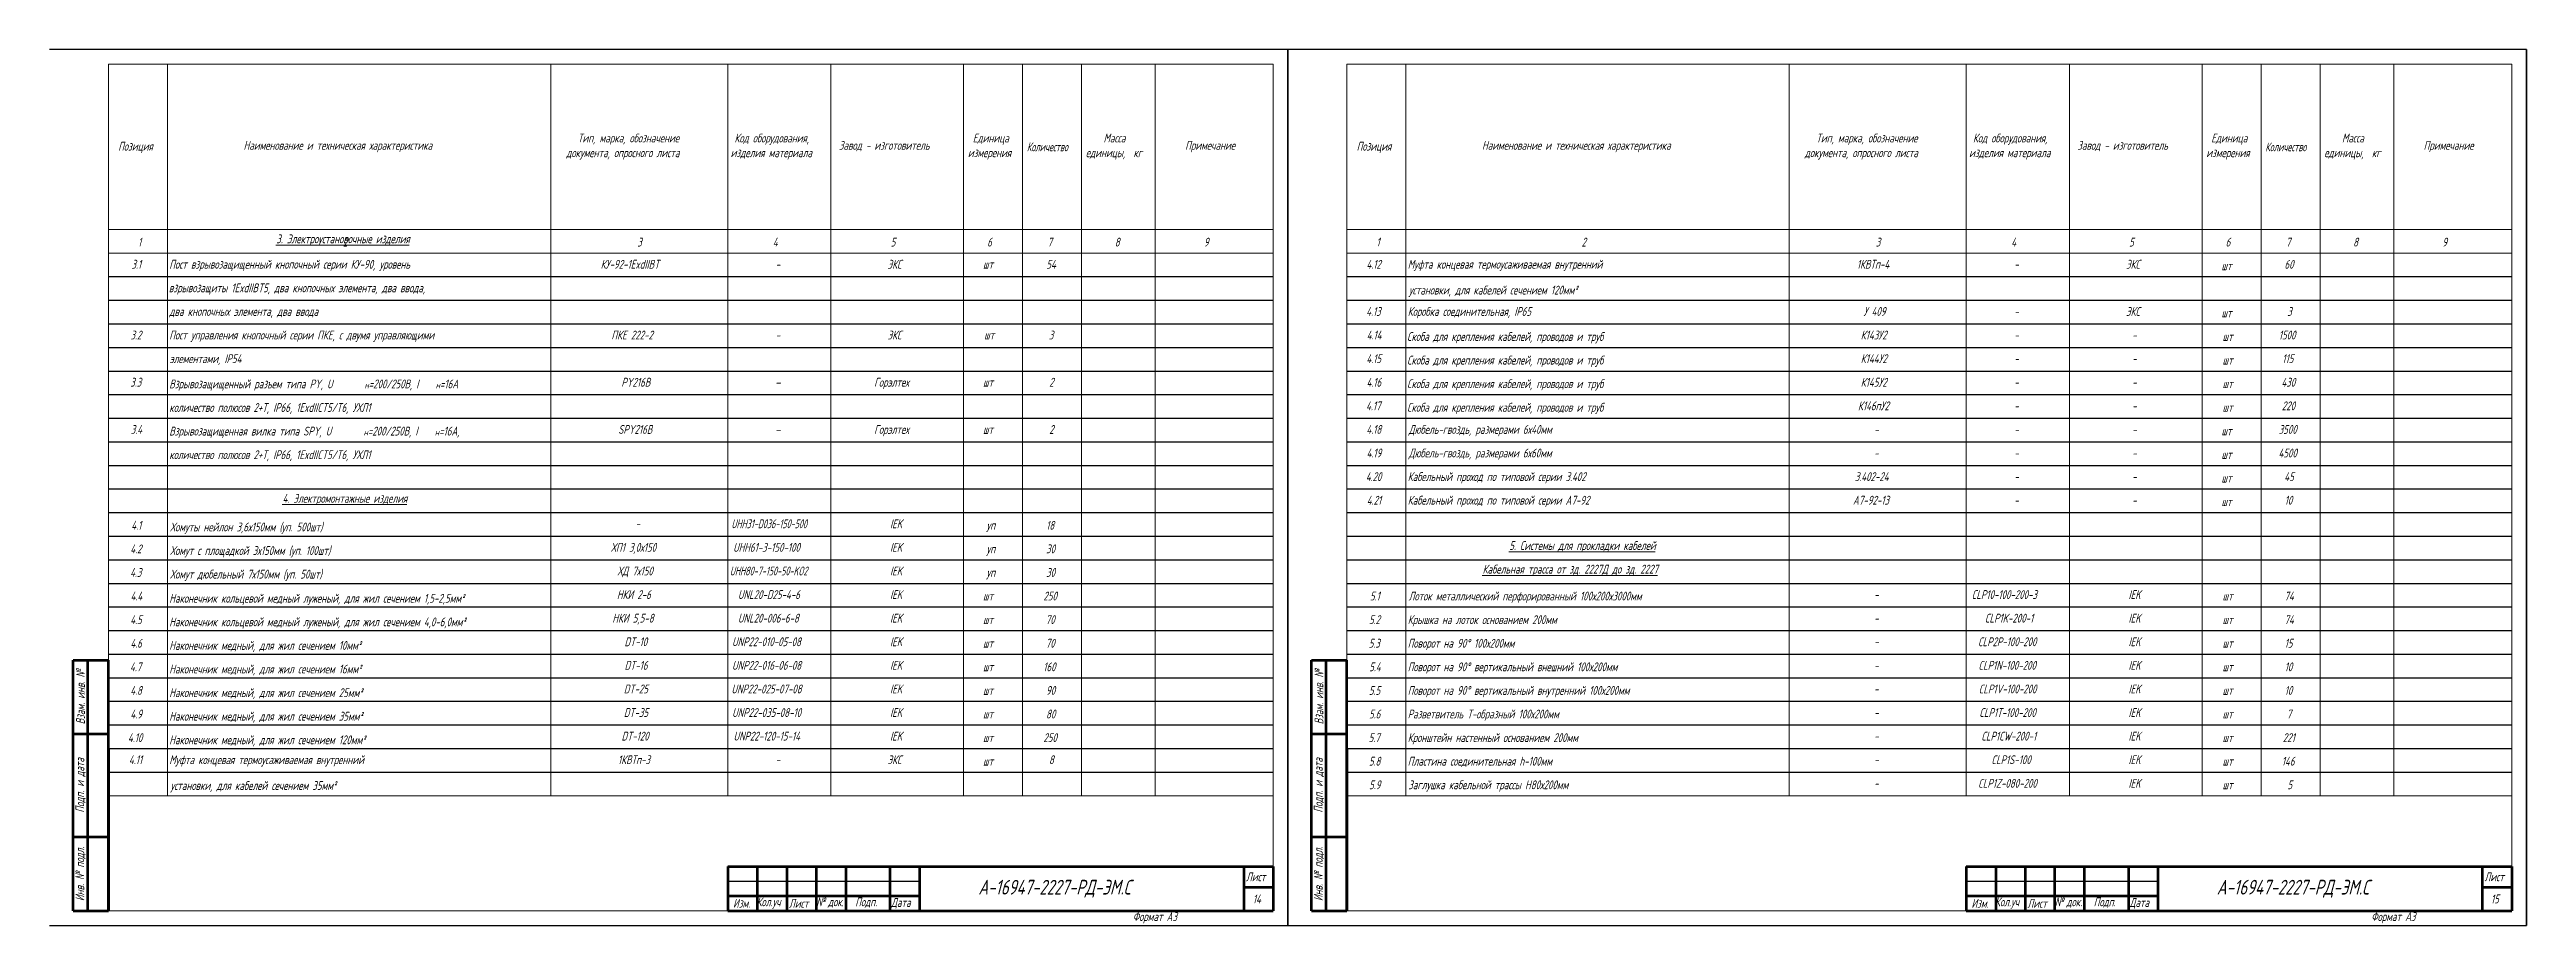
# Model space of a CAD drawing. Header units: millimetres. Extents: x -14296 to 10264, y -13087 to -5602.
# Drawn here: x 7744 to 8584, y -13087 to -12790 of the extents above; entities that cross this region are included whole.
import ezdxf

# ---------------------------------------------------------------- set-up
doc = ezdxf.new("R2010")
doc.units = ezdxf.units.MM
for name, color, linetype, lineweight in [('Рамка толстая', 7, 'Continuous', 15), ('Рамка тонкая', 5, 'Continuous', 25), ('ТаБлица', 253, 'Continuous', 15), ('Текст', 7, 'Continuous', 20), ('Штампы', 252, 'Continuous', 25)]:
    doc.layers.add(name, color=color, linetype=linetype, lineweight=lineweight)
doc.styles.add('Simplex', font='simplex.shx', dxfattribs={"width": 0.7, "oblique": 15})

msp = doc.modelspace()

# ---------------------------------------------------------------- texts
at = {"layer": 'Текст', "color": 18, "true_color": 0x000000, "style": 'Simplex', "oblique": 15}
for s, height, width, p in [('Тип, марка, обозначение', 3, 0.7, (7923.44239, -12821.24064)), ('Код оборудования,', 3, 0.7, (7976.56464, -12821.24064)), ('Единица', 3, 0.7, (8057.36583, -12821.24064)), ('Масса', 3, 0.7, (8101.71583, -12821.24064)), ('Тип, марка, обозначение', 3, 0.7, (8343.44239, -12821.24064)), ('Код оборудования,', 3, 0.7, (8396.56464, -12821.24064)), ('Единица', 3, 0.7, (8477.36583, -12821.24064)), ('Масса', 3, 0.7, (8521.71583, -12821.24064)), ('Позиция', 3, 0.7, (7767.56583, -12824.02636)), ('Наименование и техническая характеристика', 3, 0.7, (7810.06583, -12823.74064)), ('документа, опросного листа', 3, 0.7, (7919.53067, -12826.24064)), ('изделия материала', 3, 0.7, (7975.24669, -12826.24064)), ('Завод - изготовитель', 3, 0.7, (8011.97636, -12823.74064)), ('измерения', 3, 0.7, (8055.69669, -12826.24064)), ('Количество', 3, 0.6, (8075.71611, -12824.24064)), ('единицы,  кг', 3, 0.7, (8095.71583, -12826.24064)), ('Примечание', 3, 0.7, (8129.39239, -12823.74064)), ('Позиция', 3, 0.7, (8187.56583, -12824.02636)), ('Наименование и техническая характеристика', 3, 0.7, (8230.06583, -12823.74064)), ('документа, опросного листа', 3, 0.7, (8339.53067, -12826.24064)), ('изделия материала', 3, 0.7, (8395.24669, -12826.24064)), ('Завод - изготовитель', 3, 0.7, (8431.97636, -12823.74064)), ('измерения', 3, 0.7, (8475.69669, -12826.24064)), ('Количество', 3, 0.6, (8495.71611, -12824.24064)), ('единицы,  кг', 3, 0.7, (8515.71583, -12826.24064)), ('Примечание', 3, 0.7, (8549.39239, -12823.74064)), ('1', 3, 0.7, (7774.26378, -12856.53611)), ('%%U3. Электроустановочные изделия', 3, 0.7, (7821.18967, -12855.42571)), ('2', 3, 0.7, (7843.82349, -12856.53611)), ('3', 3, 0.7, (7943.59918, -12856.53611)), ('4', 3, 0.7, (7989.55265, -12856.53611)), ('5', 3, 0.7, (8029.52588, -12856.53611)), ('6', 3, 0.7, (8062.25986, -12856.53611)), ('7', 3, 0.7, (8082.7186, -12856.53611)), ('8', 3, 0.7, (8105.51209, -12856.53611)), ('9', 3, 0.7, (8135.72807, -12856.53611)), ('1', 3, 0.7, (8194.26378, -12856.53611)), ('2', 3, 0.7, (8263.82349, -12856.53611)), ('3', 3, 0.7, (8363.59918, -12856.53611)), ('4', 3, 0.7, (8409.55265, -12856.53611)), ('5', 3, 0.7, (8449.52588, -12856.53611)), ('6', 3, 0.7, (8482.25986, -12856.53611)), ('7', 3, 0.7, (8502.7186, -12856.53611)), ('8', 3, 0.7, (8525.51209, -12856.53611)), ('9', 3, 0.7, (8555.72807, -12856.53611)), ('3.1', 3, 0.7, (7772.0553, -12864.0519)), ('Пост взрывозащищенный кнопочный серии КУ-90, уровень', 3, 0.7, (7784.88378, -12864.0519)), ('КУ-92-1ExdIIBT', 3, 0.7, (7931.18178, -12864.0519)), ('-', 3, 0.7, (7990.53927, -12864.0519)), ('ЭКС', 3, 0.7, (8028.46995, -12864.0519)), ('шт', 3, 0.7, (8060.842, -12864.0519)), ('54', 3, 0.7, (8082.3053, -12864.0519)), ('4.12', 3, 0.7, (8190.87444, -12864.0519)), ('Муфта концевая термоусаживаемая внутренний', 3, 0.7, (8204.88378, -12864.0519)), ('1КВТп-4', 3, 0.7, (8357.18178, -12864.0519)), ('-', 3, 0.7, (8410.53927, -12864.0519)), ('ЭКС', 3, 0.7, (8448.46995, -12864.0519)), ('шт', 3, 0.7, (8480.842, -12864.5519)), ('60', 3, 0.7, (8502.201, -12864.0519)), ('взрывозащиты 1ExdIIBT5, два кнопочных элемента, два ввода,', 3, 0.7, (7784.73067, -12872.0519)), ('4.13', 3, 0.7, (8190.79788, -12880.0519)), ('установки, для кабелей сечением 120мм²', 3, 0.7, (8205.28378, -12872.8019)), ('Коробка соединительная, IP65', 3, 0.7, (8204.88378, -12880.0519)), ('У 409', 3, 0.7, (8359.43878, -12880.0519)), ('ЭКС', 3, 0.7, (8448.46995, -12880.0519)), ('3', 3, 0.7, (8503.1553, -12880.0519)), ('3.2', 3, 0.7, (7771.73186, -12888.0519)), ('два кнопочных элемента, два ввода', 3, 0.7, (7784.91345, -12880.0519)), ('Пост управления кнопочный серии ПКЕ, с двумя управляющими', 3, 0.7, (7784.88378, -12888.0519)), ('ПКЕ 222-2', 3, 0.7, (7934.80878, -12888.0519)), ('ЭКС', 3, 0.7, (8028.46995, -12888.0519)), ('3', 3, 0.7, (8083.1553, -12888.0519)), ('4.14', 3, 0.7, (8190.94788, -12888.0519)), ('Скоба для крепления кабелей, проводов и труб', 3, 0.7, (8204.69239, -12888.5519)), ('К143У2', 3, 0.7, (8358.50878, -12888.0519)), ('-', 3, 0.7, (8410.53927, -12880.0519)), ('шт', 3, 0.7, (8480.842, -12880.5519)), ('1500', 3, 0.7, (8500.25841, -12888.0519)), ('элементами, IP54', 3, 0.7, (7784.96895, -12896.0519)), ('-', 3, 0.7, (7990.53927, -12888.0519)), ('шт', 3, 0.7, (8061.2146, -12888.0519)), ('4.15', 3, 0.7, (8190.84788, -12896.0519)), ('Скоба для крепления кабелей, проводов и труб', 3, 0.7, (8204.69239, -12896.5519)), ('К144У2', 3, 0.7, (8358.50878, -12896.0519)), ('-', 3, 0.7, (8410.53927, -12888.0519)), ('-', 3, 0.7, (8450.53927, -12888.0519)), ('шт', 3, 0.7, (8481.2146, -12888.5519)), ('115', 3, 0.7, (8501.43186, -12896.0519)), ('3.3', 3, 0.7, (7771.6553, -12904.0519)), ('Взрывозащищенный разъем типа PY, U', 3, 0.7, (7784.88378, -12904.62335)), ('=200/250В, I', 3.000018, 0.7, (7852.54185, -12904.62335)), ('=16А', 3.000036, 0.7, (7876.70006, -12904.62335)), ('PY216В', 3, 0.7, (7938.20878, -12904.0519)), ('Горэлтех', 3, 0.7, (8023.91578, -12904.0519)), ('шт', 3, 0.7, (8060.842, -12904.0519)), ('2', 3, 0.7, (8083.30841, -12904.0519)), ('4.16', 3, 0.7, (8190.9053, -12904.0519)), ('Скоба для крепления кабелей, проводов и труб', 3, 0.7, (8204.69239, -12904.5519)), ('К145У2', 3, 0.7, (8358.50878, -12904.0519)), ('-', 3, 0.7, (8410.53927, -12896.0519)), ('-', 3, 0.7, (8450.53927, -12896.0519)), ('шт', 3, 0.7, (8481.2146, -12896.5519)), ('430', 3, 0.7, (8501.17444, -12904.0519)), ('количество полюсов 2+Т, IP66, 1ExdIICT5/T6, УХЛ1', 3, 0.7, (7784.88378, -12912.62333)), ('н', 2.14287, 0.7, (7851.08763, -12904.62335)), ('н', 2.14288, 0.7, (7875.24583, -12904.62335)), ('-', 3, 0.9, (7990.28213, -12904.0519)), ('4.17', 3, 0.7, (8190.74788, -12912.0519)), ('Скоба для крепления кабелей, проводов и труб', 3, 0.7, (8204.69239, -12912.5519)), ('К146пУ2', 3, 0.7, (8357.55878, -12912.0519)), ('-', 3, 0.7, (8410.53927, -12904.0519)), ('-', 3, 0.7, (8410.53927, -12912.0519)), ('-', 3, 0.7, (8450.53927, -12904.0519)), ('-', 3, 0.7, (8450.53927, -12912.0519)), ('шт', 3, 0.7, (8481.2146, -12904.5519)), ('шт', 3, 0.7, (8481.2146, -12912.5519)), ('220', 3, 0.7, (8501.30841, -12912.0519)), ('3.4', 3, 0.7, (7771.8053, -12920.0519)), ('Взрывозащищенная вилка типа SPY, U', 3, 0.7, (7784.88378, -12920.62335)), ('н', 2.14287, 0.7, (7850.78763, -12920.62335)), ('=200/250В, I', 3.000018, 0.7, (7852.24185, -12920.62335)), ('н', 2.14288, 0.7, (7874.94583, -12920.62335)), ('=16А,', 3.000036, 0.7, (7876.40006, -12920.62335)), ('SPY216В', 3, 0.7, (7937.15095, -12920.0519)), ('-', 3, 0.9, (7990.28213, -12920.0519)), ('Горэлтех', 3, 0.7, (8023.91578, -12920.0519)), ('шт', 3, 0.7, (8060.842, -12920.0519)), ('2', 3, 0.7, (8083.30841, -12920.0519)), ('4.18', 3, 0.7, (8190.8553, -12920.0519)), ('Дюбель-гвоздь, размерами 6х40мм', 3, 0.7, (8205.23689, -12920.0519)), ('-', 3, 0.7, (8363.03927, -12920.0519)), ('-', 3, 0.7, (8410.53927, -12920.0519)), ('-', 3, 0.7, (8450.53927, -12920.0519)), ('шт', 3, 0.7, (8480.842, -12920.5519)), ('3500', 3, 0.7, (8500.23186, -12920.0519)), ('количество полюсов 2+Т, IP66, 1ExdIICT5/T6, УХЛ1', 3, 0.7, (7784.88378, -12928.62333)), ('4.19', 3, 0.7, (8190.9053, -12928.0519)), ('Дюбель-гвоздь, размерами 6х60мм', 3, 0.7, (8205.23689, -12928.0519)), ('-', 3, 0.7, (8363.03927, -12928.0519)), ('-', 3, 0.7, (8410.53927, -12928.0519)), ('-', 3, 0.7, (8450.53927, -12928.0519)), ('шт', 3, 0.7, (8480.842, -12928.5519)), ('4500', 3, 0.7, (8500.17444, -12928.0519)), ('4.20', 3, 0.7, (8190.67444, -12936.0519)), ('Кабельный проход по типовой серии 3.402', 3, 0.7, (8204.88378, -12936.0519)), ('3.402-24', 3, 0.7, (8356.5053, -12936.0519)), ('-', 3, 0.7, (8410.53927, -12936.0519)), ('-', 3, 0.7, (8450.53927, -12936.0519)), ('шт', 3, 0.7, (8480.842, -12936.5519)), ('45', 3, 0.7, (8502.14788, -12936.0519)), ('%%U4. Электромонтажные изделия', 3, 0.7, (7823.28183, -12943.42571)), ('4.21', 3, 0.7, (8190.99788, -12944.0519)), ('Кабельный проход по типовой серии А7-92', 3, 0.7, (8204.88378, -12944.0519)), ('А7-92-13', 3, 0.7, (8355.88178, -12944.0519)), ('-', 3, 0.7, (8410.53927, -12944.0519)), ('-', 3, 0.7, (8450.53927, -12944.0519)), ('шт', 3, 0.7, (8480.842, -12944.5519)), ('10', 3, 0.7, (8502.25841, -12944.0519)), ('4.1', 3, 0.7, (7771.99788, -12952.5519)), ('Хомуты нейлон 3,6х150мм (уп. 500шт)', 3, 0.7, (7785.18378, -12953.12333)), ('-', 3, 0.7, (7943.03927, -12952.0519)), ('UHH31-D036-150-500', 3, 0.6, (7975.501, -12952.0519)), ('IEK', 3, 0.7, (8029.33186, -12952.0519)), ('уп', 3, 0.7, (8062.02558, -12952.5519)), ('18', 3, 0.7, (8082.23927, -12952.5519)), ('4.2', 3, 0.7, (7771.67444, -12960.5519)), ('Хомут с площадкой 3х150мм (уп. 100шт)', 3, 0.7, (7785.18378, -12961.12333)), ('ХП1 3,0х150', 3, 0.7, (7934.65878, -12960.0519)), ('UHH61-3-150-100', 3, 0.7, (7976.101, -12960.0519)), ('IEK', 3, 0.7, (8029.33186, -12960.0519)), ('уп', 3, 0.7, (8062.02568, -12960.5519)), ('30', 3, 0.7, (8082.23186, -12960.5519)), ('%%U5. Системы для прокладки кабелей', 3, 0.7, (8239.31267, -12959.42571)), ('4.3', 3, 0.7, (7771.59788, -12968.5519)), ('Хомут дюбельный 7х150мм (уп. 50шт)', 3, 0.7, (7785.18378, -12969.12333)), ('ХД 7х150', 3, 0.7, (7936.85878, -12968.0519)), ('UHH80-7-150-50-KO2', 3, 0.6, (7974.98671, -12968.0519)), ('IEK', 3, 0.7, (8029.33186, -12968.0519)), ('уп', 3, 0.7, (8062.02568, -12968.5519)), ('30', 3, 0.7, (8082.23186, -12968.5519)), ('%%UКабельная трасса от зд. 2227Д до зд. 2227', 3, 0.7, (8230.28178, -12967.42571)), ('4.4', 3, 0.7, (7771.74788, -12976.5519)), ('Наконечник кольцевой медный луженый, для жил сечением 1,5-2,5мм²', 3, 0.7, (7784.88378, -12977.3019)), ('НКИ 2-6', 3, 0.7, (7936.68878, -12976.0519)), ('UNL20-D25-4-6', 3, 0.7, (7977.73186, -12976.0519)), ('IEK', 3, 0.7, (8029.33186, -12976.0519)), ('шт', 3, 0.7, (8060.842, -12976.5519)), ('250', 3, 0.7, (8081.30841, -12976.5519)), ('5.1', 3, 0.7, (8192.0553, -12976.5519)), ('Лоток металлический перфорированный 100х200х3000мм', 3, 0.7, (8205.18378, -12976.5519)), ('-', 3, 0.7, (8363.03927, -12976.0519)), ('CLP10-100-200-3', 3, 0.7, (8396.13616, -12976.0519)), ('IEK', 3, 0.7, (8449.33186, -12976.0519)), ('шт', 3, 0.7, (8481.2146, -12976.5519)), ('74', 3, 0.7, (8502.18186, -12976.5519)), ('4.5', 3, 0.7, (7771.64788, -12984.5519)), ('Наконечник кольцевой медный луженый, для жил сечением 4,0-6,0мм²', 3, 0.7, (7784.88378, -12985.3019)), ('НКИ 5,5-8', 3, 0.7, (7935.13878, -12984.0519)), ('UNL20-006-6-8', 3, 0.7, (7977.73186, -12984.0519)), ('IEK', 3, 0.7, (8029.33186, -12984.0519)), ('шт', 3, 0.7, (8060.842, -12984.5519)), ('70', 3, 0.7, (8082.10841, -12984.5519)), ('5.2', 3, 0.7, (8191.73186, -12984.5519)), ('Крышка на лоток основанием 200мм', 3, 0.7, (8204.88378, -12984.5519)), ('-', 3, 0.7, (8363.03927, -12984.0519)), ('CLP1K-200-1', 3, 0.7, (8400.58616, -12984.0519)), ('IEK', 3, 0.7, (8449.33186, -12984.0519)), ('шт', 3, 0.7, (8481.2146, -12984.5519)), ('74', 3, 0.7, (8502.18186, -12984.5519)), ('4.6', 3, 0.7, (7771.7053, -12992.5519)), ('Наконечник медный, для жил сечением 10мм²', 3, 0.7, (7784.88378, -12993.3019)), ('DT-10', 3, 0.7, (7939.25841, -12992.0519)), ('UNP22-010-05-08', 3, 0.7, (7975.73186, -12992.0519)), ('IEK', 3, 0.7, (8029.33186, -12992.0519)), ('шт', 3, 0.7, (8060.842, -12992.5519)), ('70', 3, 0.7, (8082.10841, -12992.5519)), ('5.3', 3, 0.7, (8191.6553, -12992.5519)), ('Поворот на 90° 100х200мм', 3, 0.7, (8204.88378, -12992.5519)), ('-', 3, 0.7, (8363.03927, -12992.0519)), ('CLP2P-100-200', 3, 0.7, (8398.26272, -12992.0519)), ('IEK', 3, 0.7, (8449.33186, -12992.0519)), ('шт', 3, 0.7, (8481.2146, -12992.5519)), ('15', 3, 0.7, (8502.23186, -12992.5519)), ('4.7', 3, 0.7, (7771.54788, -13000.5519)), ('Наконечник медный, для жил сечением 16мм²', 3, 0.7, (7784.88378, -13001.3019)), ('DT-16', 3, 0.7, (7939.28927, -13000.0519)), ('UNP22-016-06-08', 3, 0.7, (7975.73186, -13000.0519)), ('IEK', 3, 0.7, (8029.33186, -13000.0519)), ('шт', 3, 0.7, (8060.842, -13000.5519)), ('160', 3, 0.7, (8081.25841, -13000.5519)), ('5.4', 3, 0.7, (8191.8053, -13000.5519)), ('Поворот на 90° вертикальный внешний 100х200мм', 3, 0.7, (8204.88378, -13000.5519)), ('-', 3, 0.7, (8363.03927, -13000.0519)), ('CLP1N-100-200', 3, 0.7, (8398.41272, -13000.0519)), ('IEK', 3, 0.7, (8449.33186, -13000.0519)), ('шт', 3, 0.7, (8481.2146, -13000.5519)), ('10', 3, 0.7, (8502.25841, -13000.5519)), ('4.8', 3, 0.7, (7771.6553, -13008.5519)), ('Наконечник медный, для жил сечением 25мм²', 3, 0.7, (7784.88378, -13009.3019)), ('DT-25', 3, 0.7, (7939.03186, -13008.0519)), ('UNP22-025-07-08', 3, 0.7, (7975.53186, -13008.0519)), ('IEK', 3, 0.7, (8029.33186, -13008.0519)), ('шт', 3, 0.7, (8060.842, -13008.5519)), ('90', 3, 0.7, (8082.201, -13008.5519)), ('5.5', 3, 0.7, (8191.7053, -13008.5519)), ('Поворот на 90° вертикальный внутренний 100х200мм', 3, 0.7, (8204.88378, -13008.5519)), ('-', 3, 0.7, (8363.03927, -13008.0519)), ('CLP1V-100-200', 3, 0.7, (8398.51272, -13008.0519)), ('IEK', 3, 0.7, (8449.33186, -13008.0519)), ('шт', 3, 0.7, (8481.2146, -13008.5519)), ('10', 3, 0.7, (8502.25841, -13008.5519)), ('4.9', 3, 0.7, (7771.7053, -13016.5519)), ('Наконечник медный, для жил сечением 35мм²', 3, 0.7, (7784.88378, -13017.3019)), ('DT-35', 3, 0.7, (7939.03186, -13016.0519)), ('UNP22-035-08-10', 3, 0.7, (7975.751, -13016.0519)), ('IEK', 3, 0.7, (8029.33186, -13016.0519)), ('шт', 3, 0.7, (8060.842, -13016.5519)), ('80', 3, 0.7, (8082.23186, -13016.5519)), ('5.6', 3, 0.7, (8191.76272, -13016.5519)), ('Разветвитель Т-образный 100х200мм', 3, 0.7, (8204.88378, -13016.5519)), ('-', 3, 0.7, (8363.03927, -13016.0519)), ('CLP1Т-100-200', 3, 0.7, (8398.71269, -13016.0519)), ('IEK', 3, 0.7, (8449.33186, -13016.0519)), ('шт', 3, 0.7, (8481.2146, -13016.5519)), ('7', 3, 0.7, (8502.98186, -13016.5519)), ('4.10', 3, 0.7, (7770.87444, -13024.5519)), ('Наконечник медный, для жил сечением 120мм²', 3, 0.7, (7784.88378, -13025.3019)), ('DT-120', 3, 0.7, (7938.25841, -13024.0519)), ('UNP22-120-15-14', 3, 0.7, (7976.22444, -13024.0519)), ('IEK', 3, 0.7, (8029.33186, -13024.0519)), ('шт', 3, 0.7, (8060.842, -13024.5519)), ('250', 3, 0.7, (8081.30841, -13024.5519)), ('5.7', 3, 0.7, (8191.6053, -13024.5519)), ('Кронштейн настенный основанием 200мм', 3, 0.7, (8204.88378, -13024.5519)), ('-', 3, 0.7, (8363.03927, -13024.0519)), ('CLP1CW-200-1', 3, 0.7, (8399.38616, -13024.0519)), ('IEK', 3, 0.7, (8449.33186, -13024.0519)), ('шт', 3, 0.7, (8481.2146, -13024.5519)), ('221', 3, 0.7, (8501.63186, -13024.5519)), ('4.11', 3, 0.7, (7771.19788, -13032.0519)), ('Муфта концевая термоусаживаемая внутренний', 3, 0.7, (7784.88378, -13032.0519)), ('1КВТп-3', 3, 0.7, (7937.03178, -13032.0519)), ('-', 3, 0.7, (7990.53927, -13032.0519)), ('ЭКС', 3, 0.7, (8028.46995, -13032.0519)), ('шт', 3, 0.7, (8060.842, -13032.5519)), ('8', 3, 0.7, (8083.21272, -13032.0519)), ('5.8', 3, 0.7, (8191.71272, -13032.5519)), ('Пластина соединительная h-100мм', 3, 0.7, (8204.88378, -13032.5519)), ('-', 3, 0.7, (8363.03927, -13032.0519)), ('CLP1S-100', 3, 0.7, (8402.81272, -13032.0519)), ('IEK', 3, 0.7, (8449.33186, -13032.0519)), ('шт', 3, 0.7, (8481.2146, -13032.5519)), ('146', 3, 0.7, (8501.28927, -13032.5519)), ('установки, для кабелей сечением 35мм²', 3, 0.7, (7785.28378, -13040.8019)), ('5.9', 3, 0.7, (8191.76272, -13040.5519)), ('Заглушка кабельной трассы Н80х200мм', 3, 0.7, (8205.06895, -13040.5519)), ('-', 3, 0.7, (8363.03927, -13040.0519)), ('CLP1Z-080-200', 3, 0.7, (8398.31272, -13040.0519)), ('IEK', 3, 0.7, (8449.33186, -13040.0519)), ('шт', 3, 0.7, (8481.2146, -13040.5519)), ('5', 3, 0.7, (8503.2053, -13040.5519)), ('Изм.', 3, 0.7, (7976.06464, -13080.74064)), ('Кол.уч', 3, 0.7, (7984.06583, -13080.24064)), ('Лист', 3, 0.7, (7995.03378, -13080.74064)), ('№', 3, 0.7, (8004.32574, -13080.24064)), ('док.', 3, 0.7, (8008.27673, -13080.24064)), ('Подп.', 3, 0.7, (8017.51464, -13080.24064)), ('Дата', 3, 0.7, (8029.69239, -13080.45493)), ('А-16947-2227-РД-ЭМ.С', 5, 0.7, (8059.2734, -13076.26445)), ('Изм.', 3, 0.7, (8396.06464, -13080.74064)), ('Кол.уч', 3, 0.7, (8404.06583, -13080.24064)), ('Лист', 3, 0.7, (8415.03378, -13080.74064)), ('№', 3, 0.7, (8424.32574, -13080.24064)), ('док.', 3, 0.7, (8428.27673, -13080.24064)), ('Подп.', 3, 0.7, (8437.51464, -13080.24064)), ('Дата', 3, 0.7, (8449.69239, -13080.45493)), ('А-16947-2227-РД-ЭМ.С', 5, 0.7, (8479.2734, -13076.26445)), ('Формат А3', 3, 0.7, (8111.63927, -13085.24064)), ('Формат А3', 3, 0.7, (8531.63927, -13085.24064))]:
    msp.add_text(s, height=height, dxfattribs=dict(at, width=width)).set_placement(p)
at = {"layer": 'Штампы', "color": 18, "true_color": 0x000000, "style": 'Simplex', "oblique": 15, "width": 0.7}
for s, p in [('Лист', (8150.03378, -13071.74064)), ('Лист', (8570.03378, -13071.74064)), ('14', (8152.33186, -13079.24064)), ('15', (8572.23186, -13079.24064))]:
    msp.add_text(s, height=3, dxfattribs=at).set_placement(p)
at = {"layer": 'Штампы', "color": 18, "true_color": 0x000000, "char_height": 3, "attachment_point": 5, "rotation": 90, "style": 'Simplex'}
for s, insert, width in [('Взам. инв. {\\Fgost|c204;№}', (7754.78378, -13009.24064), 25), ('Взам. инв. {\\Fgost|c204;№}', (8174.78378, -13009.24064), 25), ('Подп. и дата', (7754.78378, -13039.24064), 35), ('Подп. и дата', (8174.78378, -13039.24064), 35), ('Инв. {\\Fgost|c204;№} подл.', (7754.78378, -13069.24064), 25), ('Инв. {\\Fgost|c204;№} подл.', (8174.78378, -13069.24064), 25)]:
    msp.add_mtext(s, dxfattribs=dict(at, insert=insert, width=width))

# ---------------------------------------------------------------- linework, layer by layer
at = {"layer": 'Рамка толстая', "color": 18, "true_color": 0x000000}
for p, q in [((7764.28378, -12794.74064), (7764.28378, -13081.74064)), ((8159.28378, -12794.74064), (7764.28378, -12794.74064)), ((8159.28378, -13081.74064), (8159.28378, -12794.74064)), ((8184.28378, -12794.74064), (8184.28378, -13081.74064)), ((8579.28378, -12794.74064), (8184.28378, -12794.74064)), ((8579.28378, -13081.74064), (8579.28378, -12794.74064)), ((7764.28378, -13081.74064), (8159.28378, -13081.74064)), ((8184.28378, -13081.74064), (8579.28378, -13081.74064))]:
    msp.add_line(p, q, dxfattribs=at)
at = {"layer": 'Рамка тонкая', "color": 18, "true_color": 0x000000}
for p, q in [((8164.28378, -12789.74064), (7744.28378, -12789.74064)), ((8164.28378, -12789.74064), (8164.28378, -13086.74064)), ((8584.28378, -12789.74064), (8164.28378, -12789.74064)), ((8164.28378, -13086.74064), (8164.28378, -12789.74064)), ((8584.28378, -12789.74064), (8584.28378, -13086.74064)), ((8584.28378, -13086.74064), (8584.28378, -12789.74064)), ((7764.28378, -12866.74064), (8159.28378, -12866.74064)), ((8184.28378, -12866.74064), (8579.28378, -12866.74064)), ((7764.28378, -12874.74064), (8159.28378, -12874.74064)), ((8184.28378, -12874.74064), (8579.28378, -12874.74064)), ((7764.28378, -12882.74064), (8159.28378, -12882.74064)), ((8184.28378, -12882.74064), (8579.28378, -12882.74064)), ((7764.28378, -12890.74064), (8159.28378, -12890.74064)), ((8184.28378, -12890.74064), (8579.28378, -12890.74064)), ((7764.28378, -12898.74064), (8159.28378, -12898.74064)), ((8184.28378, -12898.74064), (8579.28378, -12898.74064)), ((7764.28378, -12906.74064), (8159.28378, -12906.74064)), ((8184.28378, -12906.74064), (8579.28378, -12906.74064)), ((7764.28378, -12914.74064), (8159.28378, -12914.74064)), ((8184.28378, -12914.74064), (8579.28378, -12914.74064)), ((7764.28378, -12922.74064), (8159.28378, -12922.74064)), ((8184.28378, -12922.74064), (8579.28378, -12922.74064)), ((7764.28378, -12930.74064), (8159.28378, -12930.74064)), ((8184.28378, -12930.74064), (8579.28378, -12930.74064)), ((7764.28378, -12938.74064), (8159.28378, -12938.74064)), ((8184.28378, -12938.74064), (8579.28378, -12938.74064)), ((7764.28378, -12946.74064), (8159.28378, -12946.74064)), ((8184.28378, -12946.74064), (8579.28378, -12946.74064)), ((7764.28378, -12954.74064), (8159.28378, -12954.74064)), ((8184.28378, -12954.74064), (8579.28378, -12954.74064)), ((7764.28378, -12962.74064), (8159.28378, -12962.74064)), ((8184.28378, -12962.74064), (8579.28378, -12962.74064)), ((7764.28378, -12970.74064), (8159.28378, -12970.74064)), ((8184.28378, -12970.74064), (8579.28378, -12970.74064)), ((7764.28378, -12978.74064), (8159.28378, -12978.74064)), ((8184.28378, -12978.74064), (8579.28378, -12978.74064)), ((7764.28378, -12986.74064), (8159.28378, -12986.74064)), ((7764.28378, -12994.74064), (8159.28378, -12994.74064)), ((8184.28378, -12986.74064), (8579.28378, -12986.74064)), ((8184.28378, -12994.74064), (8579.28378, -12994.74064)), ((7764.28378, -13002.74064), (8159.28378, -13002.74064)), ((8184.28378, -13002.74064), (8579.28378, -13002.74064)), ((7764.28378, -13010.74064), (8159.28378, -13010.74064)), ((8184.28378, -13010.74064), (8579.28378, -13010.74064)), ((7764.28378, -13018.74064), (8159.28378, -13018.74064)), ((8184.28378, -13018.74064), (8579.28378, -13018.74064)), ((7764.28378, -13026.74064), (8159.28378, -13026.74064)), ((8184.28378, -13026.74064), (8579.28378, -13026.74064)), ((7764.28378, -13034.74064), (8159.28378, -13034.74064)), ((8184.28378, -13034.74064), (8579.28378, -13034.74064)), ((7744.28378, -13086.74064), (8164.28378, -13086.74064)), ((8164.28378, -13086.74064), (8584.28378, -13086.74064))]:
    msp.add_line(p, q, dxfattribs=at)
at = {"layer": 'ТаБлица', "color": 18, "true_color": 0x000000}
for p, q in [((7784.28378, -12794.74064), (7784.28378, -13042.74064)), ((7914.28378, -12794.74064), (7914.28378, -13042.74064)), ((7974.28378, -12794.74064), (7974.28378, -13042.74064)), ((8009.28378, -12794.74064), (8009.28378, -13042.74064)), ((8054.28378, -12794.74064), (8054.28378, -13042.74064)), ((8074.28378, -12794.74064), (8074.28378, -13042.74064)), ((8094.28378, -12794.74064), (8094.28378, -13042.74064)), ((8119.28378, -12794.74064), (8119.28378, -13042.74064)), ((8204.28378, -12794.74064), (8204.28378, -13042.74064)), ((8334.28378, -12794.74064), (8334.28378, -13042.74064)), ((8394.28378, -12794.74064), (8394.28378, -13042.74064)), ((8429.28378, -12794.74064), (8429.28378, -13042.74064)), ((8474.28378, -12794.74064), (8474.28378, -13042.74064)), ((8494.28378, -12794.74064), (8494.28378, -13042.74064)), ((8514.28378, -12794.74064), (8514.28378, -13042.74064)), ((8539.28378, -12794.74064), (8539.28378, -13042.74064)), ((7764.28378, -12850.74064), (8159.28378, -12850.74064)), ((8184.28378, -12850.74064), (8579.28378, -12850.74064)), ((7764.28378, -12858.74064), (8159.28378, -12858.74064)), ((8184.28378, -12858.74064), (8579.28378, -12858.74064)), ((7764.28378, -13042.74064), (8159.28378, -13042.74064)), ((8184.28378, -13042.74064), (8579.28378, -13042.74064))]:
    msp.add_line(p, q, dxfattribs=at)
at = {"layer": 'Штампы', "color": 18, "lineweight": 60, "true_color": 0x000000}
for p, q in [((7752.28378, -13081.74064), (7752.28378, -12996.74064)), ((7752.28378, -12996.74064), (7764.28378, -12996.74064)), ((7757.28378, -13081.74064), (7757.28378, -12996.74064)), ((7764.28378, -13081.74064), (7764.28378, -12996.74064)), ((8172.28378, -13081.74064), (8172.28378, -12996.74064)), ((8172.28378, -12996.74064), (8184.28378, -12996.74064)), ((8177.28378, -13081.74064), (8177.28378, -12996.74064)), ((8184.28378, -13081.74064), (8184.28378, -12996.74064)), ((7752.28378, -13021.74064), (7764.28378, -13021.74064)), ((7764.28378, -13026.74064), (7764.28378, -13081.74064)), ((8172.28378, -13021.74064), (8184.28378, -13021.74064)), ((8184.28378, -13026.74064), (8184.28378, -13081.74064)), ((7752.28378, -13056.74064), (7764.28378, -13056.74064)), ((8172.28378, -13056.74064), (8184.28378, -13056.74064)), ((7974.28378, -13066.74064), (8159.28378, -13066.74064)), ((7974.28378, -13066.74064), (7974.28378, -13081.74064)), ((7984.28378, -13066.74064), (7984.28378, -13081.74064)), ((7994.28378, -13066.74064), (7994.28378, -13081.74064)), ((8004.28378, -13066.74064), (8004.28378, -13081.74064)), ((8014.28378, -13066.74064), (8014.28378, -13081.74064)), ((8029.28378, -13066.74064), (8029.28378, -13081.74064)), ((8039.28378, -13066.74064), (8039.28378, -13081.74064)), ((8149.28378, -13066.74064), (8159.28378, -13066.74064)), ((8149.28378, -13066.74064), (8149.28378, -13081.74064)), ((8159.28378, -13066.74064), (8159.28378, -13081.74064)), ((8159.28378, -13066.74064), (8159.28378, -13081.74064)), ((8394.28378, -13066.74064), (8579.28378, -13066.74064)), ((8394.28378, -13066.74064), (8394.28378, -13081.74064)), ((8404.28378, -13066.74064), (8404.28378, -13081.74064)), ((8414.28378, -13066.74064), (8414.28378, -13081.74064)), ((8424.28378, -13066.74064), (8424.28378, -13081.74064)), ((8434.28378, -13066.74064), (8434.28378, -13081.74064)), ((8449.28378, -13066.74064), (8449.28378, -13081.74064)), ((8459.28378, -13066.74064), (8459.28378, -13081.74064)), ((8569.28378, -13066.74064), (8579.28378, -13066.74064)), ((8569.28378, -13066.74064), (8569.28378, -13081.74064)), ((8579.28378, -13066.74064), (8579.28378, -13081.74064)), ((8579.28378, -13066.74064), (8579.28378, -13081.74064)), ((7974.28378, -13076.74064), (8039.28378, -13076.74064)), ((8149.28378, -13073.74064), (8159.28378, -13073.74064)), ((8394.28378, -13076.74064), (8459.28378, -13076.74064)), ((8569.28378, -13073.74064), (8579.28378, -13073.74064)), ((7752.28378, -13081.74064), (7764.28378, -13081.74064)), ((7974.28378, -13081.74064), (8159.28378, -13081.74064)), ((8149.28378, -13081.74064), (8159.28378, -13081.74064)), ((8172.28378, -13081.74064), (8184.28378, -13081.74064)), ((8394.28378, -13081.74064), (8579.28378, -13081.74064)), ((8569.28378, -13081.74064), (8579.28378, -13081.74064))]:
    msp.add_line(p, q, dxfattribs=at)
at = {"layer": 'Штампы', "color": 18, "true_color": 0x000000}
for p, q in [((7974.28378, -13071.74064), (8039.28378, -13071.74064)), ((8394.28378, -13071.74064), (8459.28378, -13071.74064))]:
    msp.add_line(p, q, dxfattribs=at)

msp.set_redraw_order([(e.dxf.handle, doc.entitydb.next_handle()) for e in msp.query("TEXT MTEXT ATTDEF DIMENSION ARC_DIMENSION")])  # texts and dimensions are drawn at this point

doc.saveas('drawing.dxf')
